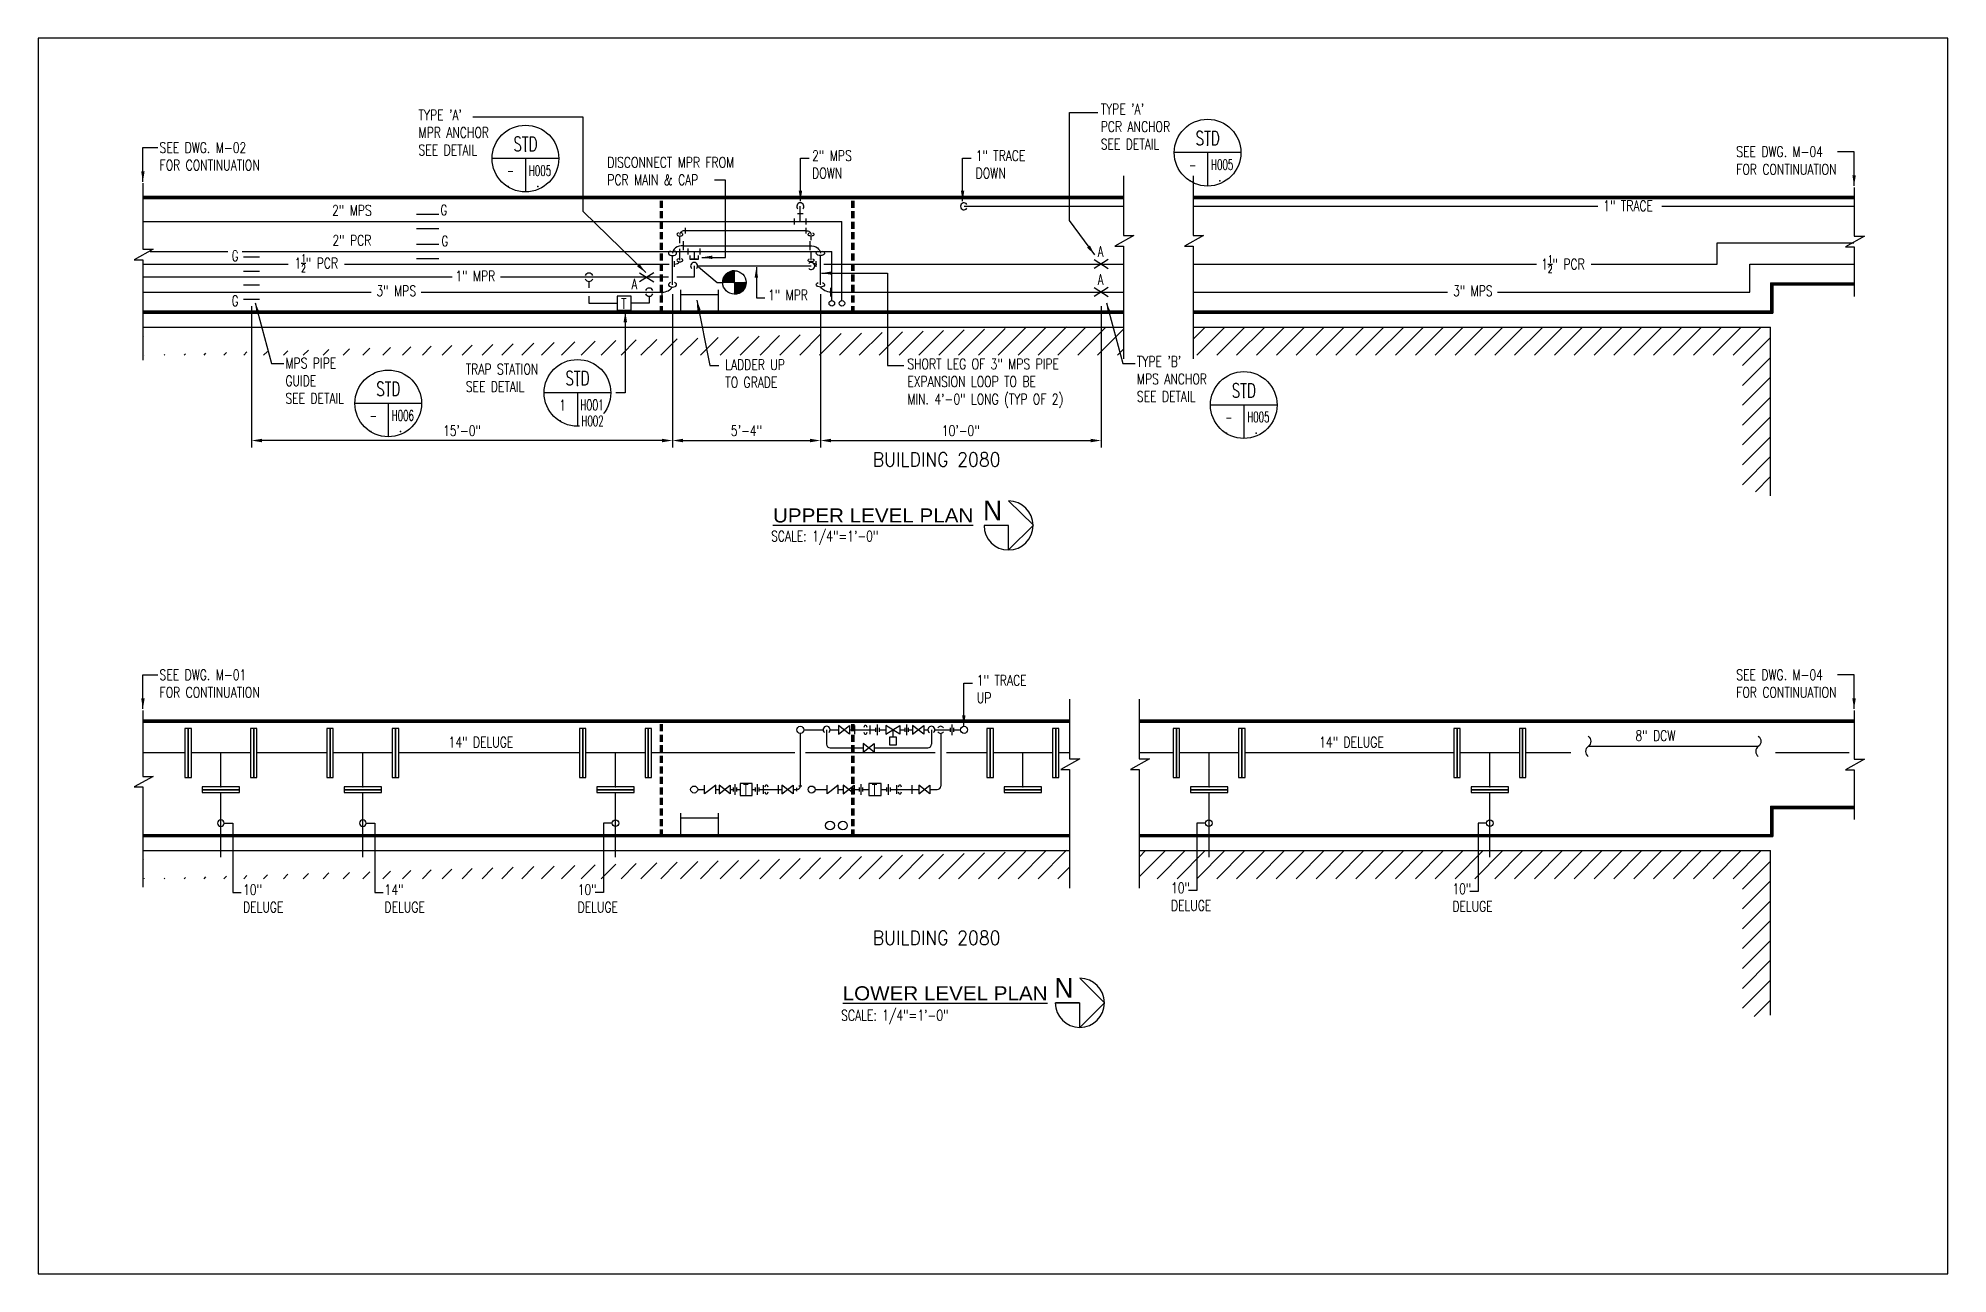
# Model space of a CAD drawing. Header units: inches. Extents: x 414 to 3373, y -413 to 990.
# Drawn here: x 1661 to 2477, y -413 to 115 of the extents above; entities that cross this region are included whole.
import ezdxf
from ezdxf.enums import TextEntityAlignment as Align

# ---------------------------------------------------------------- set-up
doc = ezdxf.new("R2010")
doc.units = ezdxf.units.IN
doc.header["$LTSCALE"] = 48
doc.header["$MEASUREMENT"] = 0
doc.linetypes.add('HIDDEN4', pattern=[0.09375, 0.0625, -0.03125])
doc.layers.get('Defpoints').update_dxf_attribs({"color": 251})
for name, color, linetype in [('EXST-BLDG', 253, 'Continuous'), ('EXST-PIPE', 253, 'Continuous'), ('EXST-TEXT', 253, 'Continuous'), ('EXST-UTLD', 251, 'Continuous'), ('EXST-VALV', 253, 'Continuous'), ('MU-CONTINUATION NOTE', 51, 'Continuous'), ('MU-DEMO-TRGT', 31, 'Continuous'), ('MU-HPR-PIPE', 231, 'Continuous'), ('MU-HPR-TEXT', 221, 'Continuous'), ('MU-LDER', 254, 'Continuous'), ('MU-NEW-TEXT', 151, 'Continuous'), ('MU-PCR-PIPE', 120, 'Continuous'), ('MU-PCR-TEXT', 141, 'Continuous'), ('MU-PCR-VALV', 131, 'Continuous'), ('MU-STEM-PIPE', 230, 'Continuous'), ('MU-STEM-TEXT', 241, 'Continuous'), ('MU-STEM-VALV', 231, 'Continuous'), ('MU-TEXT-LDER', 254, 'Continuous'), ('TITLES', 111, 'Continuous')]:
    doc.layers.add(name, color=color, linetype=linetype)
doc.styles.add('AU145S00', font='19', dxfattribs={"height": 12})
doc.styles.add('ROMAND', font='romand.shx', dxfattribs={"width": 0.9})
doc.styles.add('RomanS', font='romans.shx', dxfattribs={"width": 0.75})
doc.dimstyles.get("Standard").update_dxf_attribs({"dimtxt": 0.09375, "dimasz": 0.09375, "dimexe": 0.0625, "dimexo": 0.0625, "dimgap": 0.03125, "dimtad": 1, "dimdec": 8, "dimzin": 0, "dimdsep": 46, "dimlunit": 4, "dimtxsty": 'RomanS', "dimcen": 0.09, "dimclrd": 254, "dimclre": 254, "dimclrt": 256, "dimadec": 0, "dimazin": 0, "dimtfac": 1, "dimtdec": 8, "dimtofl": 0, "dimtmove": 0, "dimatfit": 3, "dimfxl": 1, "dimtolj": 1, "dimtzin": 0, "dimlwd": -1, "dimlwe": -1, "dimarcsym": 0})

msp = doc.modelspace()

# ---------------------------------------------------------------- texts
at = {"layer": 'EXST-PIPE', "style": 'RomanS', "width": 0.75}
for p in [(1962.03187371, -208.06341498), (2017.07131952, -208.06341498)]:
    msp.add_text('T', height=4.5, dxfattribs=at).set_placement(p)
at = {"layer": 'EXST-TEXT', "color": 251, "style": 'ROMAND', "width": 0.9}
for p in [(2017.45440516, -67.69459337), (2017.45440516, -272.08223323)]:
    msp.add_text('BUILDING 2080', height=6, dxfattribs=at).set_placement(p)
at = {"layer": 'EXST-TEXT', "char_height": 4.5, "width": 36.3733839417, "style": 'RomanS'}
for s, insert, attachment_point in [('2" MPS\\PDOWN', (1991.58838668, 67.37533121), 1), ('1" TRACE\\PDOWN', (2061.44220434, 67.37533121), 1), ('2" MPS', (1794.90789042, 44.01061835), 2), ('2" PCR', (1794.90789042, 31.15936307), 2), ('1" MPR', (1972.73400998, 7.81491089), 1), ('LADDER UP\\PTO GRADE', (1954.45607545, -21.96656361), 1), ('1" TRACE\\PUP', (2061.96100502, -156.83939012), 1), ('14" DELUGE', (1850.04146726, -183.26581221), 2), ('14" DELUGE', (2222.03816029, -183.26581221), 2), ('8" DCW', (2351.94176616, -180.45929192), 2), ('10"\\PDELUGE', (1748.41552283, -246.27710003), 1), ('14"\\PDELUGE', (1808.86722827, -246.27710003), 1), ('10"\\PDELUGE', (1891.37157783, -246.27710003), 1), ('10"\\PDELUGE', (2144.90656185, -245.54812641), 1), ('10"\\PDELUGE', (2265.14706989, -245.90538539), 1)]:
    msp.add_mtext(s, dxfattribs=dict(at, insert=insert, attachment_point=attachment_point))
at = {"layer": 'EXST-VALV', "style": 'RomanS', "width": 0.7}
for p in [(1832.77214472, 39.6381682), (1833.21175549, 26.41905692)]:
    msp.add_text('G', height=4.5, dxfattribs=at).set_placement(p)
at = {"layer": 'MU-CONTINUATION NOTE', "char_height": 4.5, "width": 50.9998361121, "attachment_point": 1, "style": 'RomanS'}
for s, insert in [('SEE DWG. M-02 FOR CONTINUATION', (1712.7306796, 70.80818478)), ('SEE DWG. M-04 FOR CONTINUATION', (2386.47378669, 69.04846798)), ('SEE DWG. M-01 FOR CONTINUATION', (1712.7306796, -154.46339894)), ('SEE DWG. M-04 FOR CONTINUATION', (2386.47378669, -154.46339894))]:
    msp.add_mtext(s, dxfattribs=dict(at, insert=insert))
at = {"layer": 'MU-NEW-TEXT', "style": 'RomanS', "width": 0.7}
for p in [(2113.63288131, 21.92699527), (1914.4046913, 7.9948195), (2113.63288131, 9.92699527)]:
    msp.add_text('A', height=4.5, dxfattribs=at).set_placement(p)
at = {"layer": 'MU-NEW-TEXT', "char_height": 4.5, "attachment_point": 1, "style": 'RomanS'}
for s, insert, width in [("TYPE 'A'\\PMPR ANCHOR\\PSEE DETAIL", (1823.38599516, 84.7557285), 44.4454918), ("TYPE 'A'\\PPCR ANCHOR\\PSEE DETAIL", (2114.88863741, 87.27200495), 44.4454918), ('MPS PIPE\\PGUIDE\\PSEE DETAIL', (1766.50307724, -21.33004202), 44.4454918), ('TRAP STATION \\PSEE DETAIL', (1843.5841225, -23.85246974), 44.4454918), ('SHORT LEG OF 3" MPS PIPE\\PEXPANSION LOOP TO BE\\PMIN. 4\'-0" LONG (TYP OF 2)', (2032.24587089, -21.67886477), 103.940557739), ("TYPE 'B'\\PMPS ANCHOR\\PSEE DETAIL", (2130.3450081, -20.56121864), 44.4454918)]:
    msp.add_mtext(s, dxfattribs=dict(at, insert=insert, width=width))
at = {"layer": 'MU-STEM-TEXT', "style": 'RomanS', "width": 0.7}
msp.add_text('G', height=4.5, dxfattribs=at).set_placement((1743.56939698, 0.84580296))
at = {"layer": 'MU-STEM-TEXT', "insert": (1904.03842068, 64.5099214), "char_height": 4.5, "width": 64.4002476459, "attachment_point": 1, "style": 'RomanS'}
msp.add_mtext('DISCONNECT MPR FROM \\PPCR MAIN & CAP ', dxfattribs=at)
at = {"layer": 'MU-STEM-VALV', "style": 'RomanS', "width": 0.7}
msp.add_text('T', height=4.5, rotation=360, dxfattribs=at).set_placement((1910.02177307, -0.37371298))
at = {"layer": 'TITLES', "style": 'AU145S00'}
for p in [(2064.64833066, -90.69033653), (2095.09650725, -294.6998577)]:
    msp.add_text('N', height=8.4, dxfattribs=at).set_placement(p)
at = {"layer": 'TITLES', "style": 'RomanS', "width": 0.75}
for p in [(1974.03047667, -99.72090933), (2003.98960565, -304.45400825)]:
    msp.add_text('SCALE: 1/4"=1\'-0"', height=4.5, dxfattribs=at).set_placement(p)
at = {"layer": 'TITLES', "char_height": 6, "width": 154.6926337784, "attachment_point": 1, "style": 'RomanS'}
for s, insert in [('{\\fArial|b0|i0|c0|p34;\\W1.05;\\LUPPER LEVEL PLAN}', (1974.85018309, -85.62679492)), ('{\\fArial|b0|i0|c0|p34;\\W1.05;\\LLOWER LEVEL PLAN}', (2004.62798312, -289.81988889))]:
    msp.add_mtext(s, dxfattribs=dict(at, insert=insert))

# ---------------------------------------------------------------- blocks, each defined once
blk = doc.blocks.new('14blndflg')
blk.add_lwpolyline([(1.375, 10.5), (0, 10.5), (0, -10.5), (1.375, -10.5)], close=True)
at = {"color": 252}
for p in [(0, 0), (1.375, 0)]:
    blk.add_point(p, dxfattribs=at)
blk = doc.blocks.new('10blndflg')
blk.add_lwpolyline([(0, -8), (1.1875, -8), (1.1875, 8), (0, 8)], close=True)
at = {"color": 252}
blk.add_point((0, 0), dxfattribs=at)
blk = doc.blocks.new('TARGET')
at = {"color": 0}
for p, q in [((-5, 0.22), (-0.22, 5)), ((-4.86, 0), (-5, 0.14)), ((-4.51, 0), (-4.98, 0.47)), ((-4.96, 0.6), (-0.6, 4.96)), ((-4.15, 0), (-4.94, 0.79)), ((-4.89, 1.03), (-1.03, 4.89)), ((-3.8, 0), (-4.88, 1.08)), ((-4.86, 0), (0, 4.86)), ((-3.45, 0), (-4.81, 1.36)), ((-4.77, 1.5), (-1.5, 4.77)), ((-3.09, 0), (-4.73, 1.63)), ((-2.74, 0), (-4.63, 1.89)), ((-4.55, 2.08), (-2.08, 4.55)), ((-2.38, 0), (-4.52, 2.14)), ((-4.5, 0), (0, 4.5)), ((-2.03, 0), (-4.4, 2.37)), ((-1.68, 0), (-4.27, 2.6)), ((-4.15, 0), (0, 4.15)), ((-1.32, 0), (-4.14, 2.81)), ((-4.06, 2.92), (-2.92, 4.06)), ((-0.97, 0), (-3.99, 3.02)), ((-0.62, 0), (-3.83, 3.21)), ((-3.8, 0), (0, 3.8)), ((-0.26, 0), (-3.66, 3.4)), ((0, 0.09), (-3.49, 3.58)), ((-3.44, 0), (0, 3.44)), ((0, 0.44), (-3.31, 3.75)), ((0, 0.8), (-3.11, 3.91)), ((-3.09, 0), (0, 3.09)), ((0, 1.15), (-2.91, 4.06)), ((-2.74, 0), (0, 2.74)), ((0, 1.5), (-2.7, 4.21)), ((0, 1.86), (-2.48, 4.34)), ((-2.38, 0), (0, 2.38)), ((0, 2.21), (-2.25, 4.46)), ((-2.03, 0), (0, 2.03)), ((0, 2.57), (-2.01, 4.58)), ((0, 2.92), (-1.76, 4.68)), ((-1.68, 0), (0, 1.68)), ((0, 3.27), (-1.5, 4.77)), ((-1.32, 0), (0, 1.32)), ((0, 3.63), (-1.22, 4.85)), ((-0.97, 0), (0, 0.97)), ((0, 3.98), (-0.93, 4.91)), ((0, 4.33), (-0.63, 4.96)), ((-0.62, 0), (0, 0.62)), ((0, 4.69), (-0.3, 4.99)), ((-0.26, 0), (0, 0.26)), ((0, -4.69), (4.69, 0)), ((0, -4.33), (4.33, 0)), ((0, -3.98), (3.98, 0)), ((0, -3.63), (3.63, 0)), ((0, -3.27), (3.27, 0)), ((0, -2.92), (2.92, 0)), ((0, -2.57), (2.57, 0)), ((0, -2.21), (2.21, 0)), ((0, -1.86), (1.86, 0)), ((0, -1.51), (1.51, 0)), ((0, -1.15), (1.15, 0)), ((0, -0.8), (0.8, 0)), ((0, -0.44), (0.44, 0)), ((0, -0.09), (0.09, 0)), ((3.58, -3.49), (0.09, 0)), ((3.75, -3.31), (0.44, 0)), ((3.91, -3.11), (0.8, 0)), ((4.06, -2.91), (1.15, 0)), ((4.21, -2.7), (1.5, 0)), ((4.34, -2.48), (1.86, 0)), ((4.46, -2.25), (2.21, 0)), ((4.58, -2.01), (2.57, 0)), ((4.68, -1.76), (2.92, 0)), ((4.77, -1.5), (3.27, 0)), ((4.85, -1.22), (3.63, 0)), ((4.91, -0.93), (3.98, 0)), ((4.96, -0.63), (4.33, 0)), ((4.99, -0.3), (4.69, 0)), ((3.4, -3.66), (0, -0.26)), ((3.21, -3.83), (0, -0.62)), ((3.02, -3.99), (0, -0.97)), ((2.81, -4.14), (0, -1.32)), ((2.6, -4.27), (0, -1.68)), ((2.37, -4.4), (0, -2.03)), ((2.14, -4.52), (0, -2.38)), ((1.89, -4.63), (0, -2.74)), ((1.63, -4.73), (0, -3.09)), ((1.36, -4.81), (0, -3.45)), ((1.08, -4.88), (0, -3.8)), ((0.79, -4.94), (0, -4.15)), ((0.47, -4.98), (0, -4.51)), ((0.14, -5), (0, -4.86)), ((0.04, -5), (5, -0.04)), ((0.41, -4.98), (4.98, -0.41)), ((0.82, -4.93), (4.93, -0.82)), ((1.26, -4.84), (4.84, -1.26)), ((1.78, -4.67), (4.67, -1.78)), ((2.45, -4.36), (4.36, -2.45))]:
    blk.add_line(p, q, dxfattribs=at)
for q in [(-5, 0), (0, 5), (0, -5), (5, 0)]:
    blk.add_line((0, 0), q)
blk.add_circle((0, 0), 5)
for start, end in [(90, 180), (270, 0)]:
    blk.add_arc((0, 0), 5, start, end)
blk = doc.blocks.new('DTLBUBB')
at = {"linetype": 'Continuous'}
for p, q in [((0.297, 0), (-0.297, 0)), ((0, 0), (0, -0.297))]:
    blk.add_line(p, q, dxfattribs=at)
blk.add_circle((0, 0), 0.297, dxfattribs=at)
at = {"color": 250}
for p in [(0, 0.067), (-0.154, -0.25), (0.11, -0.25)]:
    blk.add_point(p, dxfattribs=at)
at = {"style": 'RomanS'}
for tag, height, width, p in [('DTL#', 0.125, 0.7, (0, 0.067)), ('WHERE_CUT', 0.0938, 0.6, (-0.103, -0.169)), ('WHERE_DRAWN', 0.0938, 0.6, (0.117, -0.169))]:
    blk.add_attdef(tag, text='', height=height, dxfattribs=dict(at, width=width)).set_placement(p, align=Align.CENTER)
blk = doc.blocks.new('*D38')
at = {"layer": 'Defpoints', "color": 0}
for p in [(1931.93, 8.96), (1995.12, 8.96), (1995.12, -56.61)]:
    blk.add_point(p, dxfattribs=at)
at = {"layer": 'MU-LDER', "color": 254}
for p, q in [((1931.93, 5.96), (1931.93, -59.61)), ((1995.12, 5.96), (1995.12, -59.61)), ((1936.43, -56.61), (1990.62, -56.61))]:
    blk.add_line(p, q, dxfattribs=at)
for points in [[(1936.43, -55.86), (1936.43, -57.36), (1931.93, -56.61)], [(1990.62, -55.86), (1990.62, -57.36), (1995.12, -56.61)]]:
    blk.add_solid(points, dxfattribs=at)
at = {"layer": 'MU-LDER', "color": 151, "insert": (1963.52, -52.43), "char_height": 4.5, "attachment_point": 5, "style": 'RomanS'}
blk.add_mtext('\\A1;5\'-4"', dxfattribs=at)
blk = doc.blocks.new('*D39')
at = {"layer": 'Defpoints', "color": 0}
for p in [(1751.99, 3.8), (1751.99, -56.61), (1931.93, -56.61)]:
    blk.add_point(p, dxfattribs=at)
at = {"layer": 'MU-LDER', "color": 254}
for p, q in [((1751.99, 0.8), (1751.99, -59.61)), ((1927.43, -56.61), (1756.49, -56.61))]:
    blk.add_line(p, q, dxfattribs=at)
for points in [[(1756.49, -55.86), (1756.49, -57.36), (1751.99, -56.61)], [(1927.43, -55.86), (1927.43, -57.36), (1931.93, -56.61)]]:
    blk.add_solid(points, dxfattribs=at)
at = {"layer": 'MU-LDER', "color": 151, "insert": (1841.96, -52.43), "char_height": 4.5, "attachment_point": 5, "style": 'RomanS'}
blk.add_mtext('\\A1;15\'-0"', dxfattribs=at)
blk = doc.blocks.new('*D41')
at = {"layer": 'Defpoints', "color": 0}
for p in [(2115.08, 3.8), (1995.12, -56.61), (2115.08, -56.61)]:
    blk.add_point(p, dxfattribs=at)
at = {"layer": 'MU-LDER', "color": 254}
for p, q in [((2115.08, 0.8), (2115.08, -59.61)), ((1999.62, -56.61), (2110.58, -56.61))]:
    blk.add_line(p, q, dxfattribs=at)
for points in [[(1999.62, -55.86), (1999.62, -57.36), (1995.12, -56.61)], [(2110.58, -55.86), (2110.58, -57.36), (2115.08, -56.61)]]:
    blk.add_solid(points, dxfattribs=at)
at = {"layer": 'MU-LDER', "color": 151, "insert": (2055.1, -52.43), "char_height": 4.5, "attachment_point": 5, "style": 'RomanS'}
blk.add_mtext('\\A1;10\'-0"', dxfattribs=at)

# ---------------------------------------------------------------- dimensions: what is measured, and where the dimension line sits
at = {"layer": 'MU-LDER'}
for base, p1, p2, text, picture, middle in [((1995.11543818, -56.60964712), (1931.92548637, 8.96250008), (1995.11543818, 8.96250008), '5\'-4"', '*D38', (1963.52046227, -52.43107569)), ((2115.08185234, -56.60964712), (1995.11543818, -56.60964712), (2115.08185234, 3.80421102), '10\'-0"', '*D41', (2055.09864526, -52.43107569))]:
    dim = msp.add_linear_dim(base=base, p1=p1, p2=p2, text=text, dimstyle='Standard', override={"dimscale": 48, "dimclrt": 151}, dxfattribs=at)
    dim.commit()
    dim.dimension.update_dxf_attribs({"geometry": picture, "text_midpoint": middle})

# ---------------------------------------------------------------- hatches: boundary and pattern name
at = {"layer": 'EXST-TEXT'}
h = msp.add_hatch(dxfattribs=at)
h.set_pattern_fill('ANSI31', color=256, scale=48, style=0)
h.set_pattern_definition([(45, (0, -453.613), (-4.24264, 4.24264), [])])
edge = h.paths.add_edge_path()
edge.add_line((2101.5080857, -7.94578898), (2101.5080857, -20.13328898))
edge.add_line((1705.93472702, -20.13328898), (2101.5080857, -20.13328898))
edge.add_line((1705.93472702, -8.13328898), (2101.5080857, -8.13328898))
edge.add_line((1705.93694925, -8.13328898), (1705.93694925, -20.13328898))
h.paths.add_polyline_path([(2154.40653986, -8.13328898), (2154.40653986, -20.13328898), (2389.12927976, -20.13328898), (2389.12927976, -78.47926697), (2401.12927976, -78.47926697), (2401.12927976, -8.13328898)])
h = msp.add_hatch(dxfattribs=at)
h.set_pattern_fill('ANSI31', color=256, scale=48, style=0)
h.set_pattern_definition([(45, (3.869, 0), (-4.24264, 4.24264), [])])
h.paths.add_polyline_path([(2124.63164517, -8.13328898), (2101.60172547, -8.13328898), (2101.60172547, -20.11909357), (2124.63164517, -20.11909357)])
h = msp.add_hatch(dxfattribs=at)
h.set_pattern_fill('ANSI31', color=256, scale=48, style=0)
h.set_pattern_definition([(45, (0, -677.323), (-4.24264, 4.24264), [])])
edge = h.paths.add_edge_path()
edge.add_line((2101.5080857, -231.65610212), (2101.5080857, -243.84360212))
edge.add_line((1705.93472702, -243.84360212), (2101.5080857, -243.84360212))
edge.add_line((1705.93472702, -231.84360212), (2101.5080857, -231.84360212))
edge.add_line((1705.93694925, -231.84360212), (1705.93694925, -243.84360212))
h.paths.add_polyline_path([(2389.12927976, -302.72473433), (2401.12927976, -302.72473433), (2401.12927976, -231.84360212), (2131.28298039, -231.84360212), (2131.28298039, -243.84360212), (2389.12927976, -243.84360212)])

# ---------------------------------------------------------------- linework, layer by layer
at = {"layer": 'Defpoints'}
msp.add_lwpolyline([(1660.86094009, 115.30974917), (1660.86094009, -412.69025083), (2476.86094009, -412.69025083), (2476.86094009, 115.30974917)], close=True, dxfattribs=at)
at = {"layer": 'EXST-BLDG'}
for points in [[(1705.61484501, 53.30344318), (1705.61484501, 25.1556577), (1710.00843429, 25.1556577), (1701.93946742, 20.61441465), (1705.61484501, 20.61441465), (1705.61484501, -22.23891979)], [(2436.82826875, 51.54372638), (2436.82826875, 30.70623033), (2441.22185802, 30.70623033), (2433.15289115, 26.16498728), (2436.82826875, 26.16498728), (2436.82826875, 4.91102748)], [(1705.61484501, -171.96814054), (1705.61484501, -200.11592602), (1710.00843429, -200.11592602), (1701.93946742, -204.65716907), (1705.61484501, -204.65716907), (1705.61484501, -247.51050351)], [(2436.82826875, -171.96814054), (2436.82826875, -192.80563659), (2441.22185802, -192.80563659), (2433.15289115, -197.34687964), (2436.82826875, -197.34687964), (2436.82826875, -218.60083944)]]:
    msp.add_lwpolyline(points, dxfattribs=at)
at = {"layer": 'EXST-PIPE'}
for p, q in [((1986.52366309, 37.01536077), (1986.52366309, 43.46844224)), ((2056.48881517, 43.46844224), (2124.63164517, 43.46844224)), ((2154.40653986, 43.46844224), (2436.64249647, 43.46844224)), ((1705.93694925, 37.01536077), (2004.32073532, 37.01536077)), ((1984.02366309, 35.76536077), (1984.02366309, 38.26536077)), ((1985.27366309, 40.35911077), (1987.77366309, 40.35911077)), ((1989.02366309, 35.76536077), (1989.02366309, 38.26536077)), ((2004.32073532, 3.198165), (2004.32073532, 37.01536077)), ((1938.66378282, 22.91341899), (1938.66378282, 25.41341899)), ((1943.66378282, 22.91341899), (1943.66378282, 25.41341899)), ((1708.75547809, 24.16341899), (1999.98557715, 24.16341899)), ((1942.41378282, 20.81966899), (1939.91378282, 20.81966899)), ((1941.16378282, 24.16341899), (1941.16378282, 20.81966899)), ((1942.66378282, 17.96699279), (1991.21383311, 17.96699279)), ((1999.98557715, 3.198165), (1999.98557715, 24.16341899)), ((2018.83394678, -181.13066035), (2018.83394678, -179.35308146)), ((2019.57768484, -182.46692007), (2019.57768484, -178.01682175)), ((2020.3214229, -181.13066035), (2020.3214229, -179.35308146)), ((2031.31959333, -181.13066035), (2031.31959333, -179.35308146)), ((2032.06333139, -182.46692007), (2032.06333139, -178.01682175)), ((2032.80706945, -181.13066035), (2032.80706945, -179.35308146)), ((2050.65105464, -181.13066035), (2050.65105464, -179.35308146)), ((2051.3947927, -182.46692007), (2051.3947927, -178.01682175)), ((2052.13853076, -181.13066035), (2052.13853076, -179.35308146)), ((1986.52366309, -181.74187091), (1986.52366309, -204.24332036)), ((1988.02366309, -180.24187091), (1996.2654571, -180.24187091)), ((1997.7654571, -180.24187091), (1997.7654571, -186.40293211)), ((1999.2654571, -180.24187091), (2002.77882938, -180.24187091)), ((2007.54144917, -180.24187091), (2018.83394678, -180.24187091)), ((2020.3214229, -180.24187091), (2023.11843741, -180.24187091)), ((2029.07751109, -180.24187091), (2031.31959333, -180.24187091)), ((2032.80706945, -180.24187091), (2034.51507117, -180.24187091)), ((2039.27769096, -180.24187091), (2041.06194243, -180.24187091)), ((2042.56194243, -180.24187091), (2042.56194243, -186.40293211)), ((2044.06194243, -180.24187091), (2050.65105464, -180.24187091)), ((2046.51371727, -181.74187091), (2046.51371727, -204.24332036)), ((2052.13853076, -180.24187091), (2054.98881517, -180.24187091)), ((2395.88950648, -187.29717939), (2323.18642632, -187.29717939)), ((1723.56357311, -190.10369968), (1705.93694925, -190.10369968)), ((1751.56357311, -190.10369968), (1726.31357311, -190.10369968)), ((1738.93857311, -204.66270514), (1738.93857311, -190.10369968)), ((1784.18442111, -190.10369968), (1754.31357311, -190.10369968)), ((1812.18442111, -190.10369968), (1786.93442111, -190.10369968)), ((1799.55942111, -204.66270514), (1799.55942111, -190.10369968)), ((1892.18442111, -190.10369968), (1814.93442111, -190.10369968)), ((1920.18442111, -190.10369968), (1894.93442111, -190.10369968)), ((1907.55942111, -204.66270514), (1907.55942111, -190.10369968)), ((1984.25174031, -190.10369968), (1922.93442111, -190.10369968)), ((2044.07759833, -190.10369968), (1988.79558587, -190.10369968)), ((1999.2654571, -187.90293211), (2013.37109576, -187.90293211)), ((2018.13371556, -187.90293211), (2041.06194243, -187.90293211)), ((2066.27199947, -190.10369968), (2048.94983621, -190.10369968)), ((2094.27199947, -190.10369968), (2069.02199947, -190.10369968)), ((2081.64699947, -204.66270514), (2081.64699947, -190.10369968)), ((2101.5080857, -190.10369968), (2097.02199947, -190.10369968)), ((2145.83301389, -190.10369968), (2131.28298039, -190.10369968)), ((2173.83301389, -190.10369968), (2148.58301389, -190.10369968)), ((2161.20801389, -204.66270514), (2161.20801389, -190.10369968)), ((2265.77491345, -190.10369968), (2176.58301389, -190.10369968)), ((2293.77491345, -190.10369968), (2268.52491345, -190.10369968)), ((2281.14991345, -204.66270514), (2281.14991345, -190.10369968)), ((2315.80814757, -190.10369968), (2296.52491345, -190.10369968)), ((2434.653186, -190.10369968), (2403.26778523, -190.10369968)), ((1958.7195829, -207.96836952), (1958.7195829, -203.5182712)), ((1968.18429712, -207.96836952), (1968.18429712, -203.5182712)), ((2012.56128733, -207.96836952), (2012.56128733, -203.5182712)), ((2024.25037731, -207.96836952), (2024.25037731, -203.5182712)), ((2281.14991345, -204.66270514), (2281.14991345, -201.03770514)), ((1738.93857311, -234.59966653), (1738.93857311, -207.03770514)), ((1799.55942111, -234.59966653), (1799.55942111, -207.03770514)), ((1907.55942111, -234.59966653), (1907.55942111, -207.03770514)), ((1942.66378282, -205.74332036), (1945.6421238, -205.74332036)), ((1950.4047436, -205.74332036), (1951.85605147, -205.74332036)), ((1956.61867127, -205.74332036), (1957.97584484, -205.74332036)), ((1957.97584484, -206.6321098), (1957.97584484, -204.85453091)), ((1959.46332096, -206.6321098), (1959.46332096, -204.85453091)), ((1959.46332096, -205.74332036), (1960.76067206, -205.74332036)), ((1965.9937357, -205.74332036), (1967.44055906, -205.74332036)), ((1967.44055906, -206.6321098), (1967.44055906, -204.85453091)), ((1968.92803518, -206.6321098), (1968.92803518, -204.85453091)), ((1968.92803518, -205.74332036), (1978.67197594, -205.74332036)), ((1983.43459574, -205.74332036), (1985.02366309, -205.74332036)), ((1985.02366309, -206.40082036), (1985.02366309, -205.08582036)), ((1987.18116309, -204.24332036), (1985.86616309, -204.24332036)), ((1992.84086442, -205.74332036), (1998.00090078, -205.74332036)), ((2002.76352058, -205.74332036), (2004.84222854, -205.74332036)), ((2009.60484834, -205.74332036), (2011.81754927, -205.74332036)), ((2011.81754927, -206.6321098), (2011.81754927, -204.85453091)), ((2013.30502539, -206.6321098), (2013.30502539, -204.85453091)), ((2013.30502539, -205.74332036), (2015.80011788, -205.74332036)), ((2021.03318151, -205.74332036), (2023.50663925, -205.74332036)), ((2023.50663925, -206.6321098), (2023.50663925, -204.85453091)), ((2024.99411536, -206.6321098), (2024.99411536, -204.85453091)), ((2024.99411536, -205.74332036), (2037.1335466, -205.74332036)), ((2041.8961664, -205.74332036), (2045.01371727, -205.74332036)), ((2161.20801389, -234.59966653), (2161.20801389, -207.03770514)), ((2281.14991345, -234.59966653), (2281.14991345, -207.03770514))]:
    msp.add_line(p, q, dxfattribs=at)
for points in [[(1832.07815895, 40.01536077), (1822.48247656, 40.01536077)], [(1822.48247656, 34.01536077), (1832.07815895, 34.01536077)], [(1832.07815895, 27.16341899), (1822.48247656, 27.16341899)], [(1822.48247656, 21.16341899), (1832.07815895, 21.16341899)], [(1950.4047436, -207.58121358), (1950.4047436, -203.90542713), (1947.28342136, -206.31446134), (1945.6421238, -207.58121358), (1945.6421238, -203.90542713)], [(2002.76352058, -207.58121358), (2002.76352058, -203.90542713), (1999.64219834, -206.31446134), (1998.00090078, -207.58121358), (1998.00090078, -203.90542713)]]:
    msp.add_lwpolyline(points, dxfattribs=at)
for points in [[(2323.18642632, -182.98467939, -0.5), (2323.18642632, -187.29717939, 0.5), (2323.18642632, -191.60967939)], [(2395.88950648, -182.98467939, -0.5), (2395.88950648, -187.29717939, 0.5), (2395.88950648, -191.60967939)]]:
    msp.add_lwpolyline(points, format="xyb", dxfattribs=at)
for points in [[(1965.9937357, -208.35985218), (1965.9937357, -203.12678854), (1960.76067206, -203.12678854), (1960.76067206, -208.35985218)], [(2021.03318151, -208.35985218), (2021.03318151, -203.12678854), (2015.80011788, -203.12678854), (2015.80011788, -208.35985218)]]:
    msp.add_lwpolyline(points, close=True, dxfattribs=at)
for centre, radius in [((1999.98557715, 2.010665), 1.1875), ((2004.32073532, 2.010665), 1.1875), ((1986.52366309, -180.24187091), 1.5), ((2056.48881517, -180.24187091), 1.5), ((1941.16378282, -205.74332036), 1.5), ((1991.34086442, -205.74332036), 1.5), ((1999.21021429, -221.13890852), 1.875), ((2004.72144213, -221.13890852), 1.875)]:
    msp.add_circle(centre, radius, dxfattribs=at)
for centre, start, end in [((1986.52366309, 43.46844224), 312.4660465025, 227.5339534975), ((2056.48881517, 43.46844224), 33.8855365394, 326.1144634606), ((1991.21383311, 17.96699279), 222.4660465025, 137.5339534975), ((1997.7654571, -180.24187091), 306.307771171, 233.692228829), ((2042.56194243, -180.24187091), 306.307771171, 233.692228829), ((2046.51371727, -180.24187091), 36.307771171, 145.5576300443), ((1999.2654571, -186.40293211), 180, 270), ((2041.06194243, -186.40293211), 270, 0), ((2046.51371727, -180.24187091), 214.4423699557, 323.692228829), ((1985.02366309, -204.24332036), 270, 0), ((2045.01371727, -204.24332036), 270, 0)]:
    msp.add_arc(centre, 1.5, start, end, dxfattribs=at)
for centre, start_param, end_param in [((2014.33347152, -180.24187091), 5.2636742809, 7.3026963334), ((2014.33347152, -180.24187091), 8.4052669345, 10.444288987), ((1972.03448247, -205.74332036), -1.0195110263, 1.0195110263), ((2029.07016907, -205.74332036), -1.0195110263, 1.0195110263), ((1972.03448247, -205.74332036), 2.1220816273, 4.1611036798), ((2029.07016907, -205.74332036), 2.1220816273, 4.1611036798)]:
    msp.add_ellipse(centre, major_axis=(0, 1.90918923), ratio=0.4413621041, start_param=start_param, end_param=end_param, dxfattribs=at)
at = {"layer": 'EXST-TEXT'}
for points in [[(1740.34927311, -220.07492958, 1), (1737.52787311, -220.07492958, 1), (1740.34927311, -220.07492958), (1744.0293614, -220.07492958), (1744.0293614, -249.69465852), (1747.58677443, -249.69465852)], [(1800.97012111, -220.07492958, 1), (1798.14872111, -220.07492958, 1), (1800.97012111, -220.07492958), (1804.6502094, -220.07492958), (1804.6502094, -249.69465852), (1808.20762244, -249.69465852)], [(1906.14872111, -220.07492958, -1), (1908.97012111, -220.07492958, -1), (1906.14872111, -220.07492958), (1902.46863282, -220.07492958), (1902.46863282, -249.69465852), (1898.91121978, -249.69465852)], [(2159.68370513, -220.07492958, -1), (2162.50510513, -220.07492958, -1), (2159.68370513, -220.07492958), (2156.00361683, -220.07492958), (2156.00361683, -248.9656849), (2152.4462038, -248.9656849)], [(2279.79014311, -220.07492958, -1), (2282.61154311, -220.07492958, -1), (2279.79014311, -220.07492958), (2276.11005482, -220.07492958), (2276.11005482, -249.32294388), (2272.55264179, -249.32294388)]]:
    msp.add_lwpolyline(points, format="xyb", dxfattribs=at)
at = {"layer": 'EXST-UTLD'}
for p, q in [((1705.93472702, 47.74171102), (2124.63164517, 47.74171102)), ((1705.93472702, 47.55421102), (2124.63164517, 47.55421102)), ((1705.93472702, 47.36671102), (2124.63164517, 47.36671102)), ((1705.93472702, 47.17921102), (2124.63164517, 47.17921102)), ((1705.93472702, 46.99171102), (2124.63164517, 46.99171102)), ((1705.93472702, 46.80421102), (2124.63164517, 46.80421102)), ((2154.40653986, 47.74171102), (2436.64249647, 47.74171102)), ((2154.40653986, 47.55421102), (2436.64249647, 47.55421102)), ((2154.40653986, 47.36671102), (2436.64249647, 47.36671102)), ((2154.40653986, 47.17921102), (2436.64249647, 47.17921102)), ((2154.40653986, 46.99171102), (2436.64249647, 46.99171102)), ((2154.40653986, 46.80421102), (2436.64249647, 46.80421102)), ((2401.12927976, 10.80421102), (2436.64249647, 10.80421102)), ((2401.12927976, 10.80421102), (2401.12927976, -1.19578898)), ((2401.31677976, 10.61671102), (2436.64249647, 10.61671102)), ((2401.31677976, 10.61671102), (2401.31677976, -1.38328898)), ((2401.50427976, 10.42921102), (2436.64249647, 10.42921102)), ((2401.50427976, 10.42921102), (2401.50427976, -1.57078898)), ((2401.69177976, 10.24171102), (2436.64249647, 10.24171102)), ((2401.69177976, 10.24171102), (2401.69177976, -1.75828898)), ((2401.87927976, 10.05421102), (2436.64249647, 10.05421102)), ((2401.87927976, 10.05421102), (2401.87927976, -1.94578898)), ((2402.06677976, 9.86671102), (2436.64249647, 9.86671102)), ((2402.06677976, 9.86671102), (2402.06677976, -2.13328898)), ((1705.93472702, -1.19578898), (2124.63164517, -1.19578898)), ((1705.93472702, -1.38328898), (2124.63164517, -1.38328898)), ((1705.93472702, -1.57078898), (2124.63164517, -1.57078898)), ((1705.93472702, -1.75828898), (2124.63164517, -1.75828898)), ((1705.93472702, -1.94578898), (2124.63164517, -1.94578898)), ((1705.93472702, -2.13328898), (2124.63164517, -2.13328898)), ((2154.40653986, -1.19578898), (2401.12927976, -1.19578898)), ((2154.40653986, -1.38328898), (2401.31677976, -1.38328898)), ((2154.40653986, -1.57078898), (2401.50427976, -1.57078898)), ((2154.40653986, -1.75828898), (2401.69177976, -1.75828898)), ((2154.40653986, -1.94578898), (2401.87927976, -1.94578898)), ((2154.40653986, -2.13328898), (2402.06677976, -2.13328898)), ((1705.93472702, -175.96860212), (2101.5080857, -175.96860212)), ((1705.93472702, -176.15610212), (2101.5080857, -176.15610212)), ((1705.93472702, -176.34360212), (2101.5080857, -176.34360212)), ((1705.93472702, -176.53110212), (2101.5080857, -176.53110212)), ((1705.93472702, -176.71860212), (2101.5080857, -176.71860212)), ((1705.93472702, -176.90610212), (2101.5080857, -176.90610212)), ((2131.28298039, -175.96860212), (2436.64249647, -175.96860212)), ((2131.28298039, -176.15610212), (2436.64249647, -176.15610212)), ((2131.28298039, -176.34360212), (2436.64249647, -176.34360212)), ((2131.28298039, -176.53110212), (2436.64249647, -176.53110212)), ((2131.28298039, -176.71860212), (2436.64249647, -176.71860212)), ((2131.28298039, -176.90610212), (2436.64249647, -176.90610212)), ((2401.12927976, -212.90610212), (2436.64249647, -212.90610212)), ((2401.12927976, -212.90610212), (2401.12927976, -224.90610212)), ((2401.31677976, -213.09360212), (2436.64249647, -213.09360212)), ((2401.31677976, -213.09360212), (2401.31677976, -225.09360212)), ((2401.50427976, -213.28110212), (2436.64249647, -213.28110212)), ((2401.50427976, -213.28110212), (2401.50427976, -225.28110212)), ((2401.69177976, -213.46860212), (2436.64249647, -213.46860212)), ((2401.69177976, -213.46860212), (2401.69177976, -225.46860212)), ((2401.87927976, -213.65610212), (2436.64249647, -213.65610212)), ((2401.87927976, -213.65610212), (2401.87927976, -225.65610212)), ((2402.06677976, -213.84360212), (2436.64249647, -213.84360212)), ((2402.06677976, -213.84360212), (2402.06677976, -225.84360212)), ((1705.93472702, -224.90610212), (2101.5080857, -224.90610212)), ((1705.93472702, -225.09360212), (2101.5080857, -225.09360212)), ((1705.93472702, -225.28110212), (2101.5080857, -225.28110212)), ((1705.93472702, -225.46860212), (2101.5080857, -225.46860212)), ((1705.93472702, -225.65610212), (2101.5080857, -225.65610212)), ((1705.93472702, -225.84360212), (2101.5080857, -225.84360212)), ((2131.28298039, -224.90610212), (2401.12927976, -224.90610212)), ((2131.28298039, -225.09360212), (2401.31677976, -225.09360212)), ((2131.28298039, -225.28110212), (2401.50427976, -225.28110212)), ((2131.28298039, -225.46860212), (2401.69177976, -225.46860212)), ((2131.28298039, -225.65610212), (2401.87927976, -225.65610212)), ((2131.28298039, -225.84360212), (2402.06677976, -225.84360212))]:
    msp.add_line(p, q, dxfattribs=at)
at = {"layer": 'EXST-UTLD', "linetype": 'HIDDEN4'}
for p, q in [((1926.83705578, -2.13328898), (1926.83705578, 46.80421102)), ((1927.02455578, -2.13328898), (1927.02455578, 46.80421102)), ((1927.21205578, -2.13328898), (1927.21205578, 46.80421102)), ((1927.39955578, -2.13328898), (1927.39955578, 46.80421102)), ((1927.58705578, -2.13328898), (1927.58705578, 46.80421102)), ((2008.58705578, -2.13328898), (2008.58705578, 46.80421102)), ((2008.77455578, -2.13328898), (2008.77455578, 46.80421102)), ((2008.96205578, -2.13328898), (2008.96205578, 46.80421102)), ((2009.14955578, -2.13328898), (2009.14955578, 46.80421102)), ((2009.33705578, -2.13328898), (2009.33705578, 46.80421102)), ((2009.52455578, -2.13328898), (2009.52455578, 46.80421102)), ((1926.83705578, -225.84360212), (1926.83705578, -176.90610212)), ((1927.02455578, -225.84360212), (1927.02455578, -176.90610212)), ((1927.21205578, -225.84360212), (1927.21205578, -176.90610212)), ((1927.39955578, -225.84360212), (1927.39955578, -176.90610212)), ((1927.58705578, -225.84360212), (1927.58705578, -176.90610212)), ((2008.58705578, -225.84360212), (2008.58705578, -176.90610212)), ((2008.77455578, -225.84360212), (2008.77455578, -176.90610212)), ((2008.96205578, -225.84360212), (2008.96205578, -176.90610212)), ((2009.14955578, -225.84360212), (2009.14955578, -176.90610212)), ((2009.33705578, -225.84360212), (2009.33705578, -176.90610212)), ((2009.52455578, -225.84360212), (2009.52455578, -176.90610212))]:
    msp.add_line(p, q, dxfattribs=at)
at = {"layer": 'EXST-UTLD', "color": 253}
for p, q in [((1935.53845422, -1.19578898), (1935.53845422, 7.80421102)), ((1935.53845422, 5.80421102), (1951.53845422, 5.80421102)), ((1951.53845422, -1.19578898), (1951.53845422, 7.80421102)), ((1705.93472702, -8.13328898), (2124.63164517, -8.13328898)), ((2154.40653986, -8.13328898), (2401.12927976, -8.13328898)), ((2401.12927976, -80.241184), (2401.12927976, -8.13328898)), ((1935.53845422, -224.90610212), (1935.53845422, -215.90610212)), ((1935.53845422, -217.90610212), (1951.53845422, -217.90610212)), ((1951.53845422, -224.90610212), (1951.53845422, -215.90610212)), ((1705.93472702, -231.84360212), (2101.5080857, -231.84360212)), ((2131.28298039, -231.84360212), (2401.12927976, -231.84360212)), ((2401.12927976, -302.21839358), (2401.12927976, -231.84360212))]:
    msp.add_line(p, q, dxfattribs=at)
at = {"layer": 'EXST-UTLD'}
for points in [[(2124.63164517, 56.53399316), (2124.63164517, 31.04986856), (2129.02523445, 31.04986856), (2120.95626757, 26.50862551), (2124.63164517, 26.50862551), (2124.63164517, -21.71981043)], [(2154.40653986, 56.53399316), (2154.40653986, 31.04986856), (2158.80012913, 31.04986856), (2150.73116226, 26.50862551), (2154.40653986, 26.50862551), (2154.40653986, -21.71981043)], [(2101.5080857, -167.17631999), (2101.5080857, -192.66044458), (2105.90167497, -192.66044458), (2097.8327081, -197.20168763), (2101.5080857, -197.20168763), (2101.5080857, -247.88282705)], [(2131.28298039, -167.17631999), (2131.28298039, -192.66044458), (2135.67656966, -192.66044458), (2127.60760279, -197.20168763), (2131.28298039, -197.20168763), (2131.28298039, -247.88282705)]]:
    msp.add_lwpolyline(points, dxfattribs=at)
at = {"layer": 'EXST-VALV'}
msp.add_line((2026.09797425, -180.24187091), (2026.09797425, -183.24329419), dxfattribs=at)
for points in [[(2002.77882938, -178.40397768), (2002.77882938, -182.07976413), (2007.54144917, -178.40397768), (2007.54144917, -182.07976413)], [(2023.11843741, -178.40397768), (2023.11843741, -182.07976413), (2029.07751109, -178.40397768), (2029.07751109, -182.07976413)], [(2034.51507117, -178.40397768), (2034.51507117, -182.07976413), (2039.27769096, -178.40397768), (2039.27769096, -182.07976413)], [(2013.37109576, -186.06503889), (2013.37109576, -189.74082534), (2018.13371556, -186.06503889), (2018.13371556, -189.74082534)], [(2024.75601311, -183.24329419), (2027.4399354, -183.24329419), (2027.4399354, -186.8307657), (2024.75601311, -186.8307657)], [(1951.85605147, -203.90542713), (1951.85605147, -207.58121358), (1956.61867127, -203.90542713), (1956.61867127, -207.58121358)], [(1978.67197594, -203.90542713), (1978.67197594, -207.58121358), (1983.43459574, -203.90542713), (1983.43459574, -207.58121358)], [(2004.84222854, -203.90542713), (2004.84222854, -207.58121358), (2009.60484834, -203.90542713), (2009.60484834, -207.58121358)], [(2037.1335466, -203.90542713), (2037.1335466, -207.58121358), (2041.8961664, -203.90542713), (2041.8961664, -207.58121358)]]:
    msp.add_lwpolyline(points, close=True, dxfattribs=at)
for points in [[(2009.66648416, -178.40397768), (2009.66648416, -182.07976413)], [(2016.17526823, -178.40397768), (2016.17526823, -182.07976413)], [(1970.60909181, -203.90542713), (1970.60909181, -207.58121358)], [(1977.11787588, -203.90542713), (1977.11787588, -207.58121358)], [(2027.64477841, -203.90542713), (2027.64477841, -207.58121358)], [(2034.15356247, -203.90542713), (2034.15356247, -207.58121358)]]:
    msp.add_lwpolyline(points, dxfattribs=at)
at = {"layer": 'MU-DEMO-TRGT', "color": 254}
msp.add_lwpolyline([(1942.97924964, 17.64347727), (1951.02397651, 10.93078178), (1953.37787614, 10.93078178)], dxfattribs=at)
at = {"layer": 'MU-HPR-PIPE'}
for p, q in [((1941.16378282, 13.15756383), (1933.70492077, 13.15756383)), ((1921.94271152, 2.09695891), (1914.29084211, 2.09695891)), ((1921.95736758, 5.05423251), (1921.94271152, 2.09695891))]:
    msp.add_line(p, q, dxfattribs=at)
for points in [[(1896.22629201, 11.40756383), (1896.22629201, 8.58951057)], [(1896.22629201, 5.01891148), (1896.22629201, 2.09695891), (1908.20983574, 2.09695891)]]:
    msp.add_lwpolyline(points, dxfattribs=at)
for centre, radius, start, end in [((1941.16378282, 17.96699279), 1.5, 312.4660465025, 227.5339534975), ((1896.22629201, 13.15756383), 1.75, 25.3769335251, 154.6230664749), ((1896.22629201, 13.15756383), 1.75, 205.3769335252, 334.6230664748), ((1921.96604037, 6.80421102), 1.75, 25.3769335252, 154.6230664748), ((1921.96604037, 6.80421102), 1.75, 205.3769335252, 334.6230664748)]:
    msp.add_arc(centre, radius, start, end, dxfattribs=at)
at = {"layer": 'MU-PCR-PIPE'}
for p, q in [((1937.31432003, 33.07123632), (1988.86711585, 33.07123632)), ((1935.06432003, 27.675422), (1935.06432003, 30.74636261)), ((1935.06432003, 20.40421102), (1935.06432003, 25.3043492)), ((1991.11711585, 28.98113047), (1991.11711585, 30.74636261)), ((2378.23493011, 18.80421102), (2378.23493011, 27.80421102)), ((2378.23493011, 27.80421102), (2436.64249647, 27.80421102)), ((1705.93694925, 18.80421102), (1930.44276613, 18.80421102)), ((1932.57992608, 18.80421102), (1932.81432003, 18.80421102)), ((1991.11711585, 20.40421102), (1991.11711585, 24.2569264)), ((1993.36711585, 18.80421102), (1993.60878779, 18.80421102)), ((1996.57422826, 18.80421102), (2124.63164517, 18.80421102)), ((2154.40653986, 18.80421102), (2378.23493011, 18.80421102))]:
    msp.add_line(p, q, dxfattribs=at)
at = {"layer": 'MU-PCR-VALV'}
for p, q in [((1937.31432003, 34.25873632), (1937.31432003, 31.88373632)), ((1988.86711585, 34.25873632), (1988.86711585, 31.88373632)), ((1932.81432003, 17.61671102), (1932.81432003, 19.99171102)), ((1993.36711585, 17.61671102), (1993.36711585, 19.99171102))]:
    msp.add_line(p, q, dxfattribs=at)
for points in [[(1755.3977481, 21.80421102), (1748.57742827, 21.80421102)], [(2118.11114091, 20.73153591), (2112.05256376, 16.87688614)], [(2112.05256376, 20.73153591), (2118.11114091, 16.87688614)], [(1748.57742827, 15.80421102), (1755.3977481, 15.80421102)]]:
    msp.add_lwpolyline(points, dxfattribs=at)
for centre, major_axis, ratio, start_param, end_param in [((1937.31432003, 31.47123632), (-2.25, 0), 0.7111111111, 4.7123889804, 6.2831853072), ((1935.06432003, 31.47123632), (-1.24157327, 0), 0.5838348257, 5.2483982264, 10.4595650415), ((1932.81432003, 20.40421102), (2.25, 0), 0.7111111111, 4.7123889804, 5.8221634093), ((1935.06432003, 20.40421102), (-1.24157327, 0), 0.5838348257, 5.2483982264, 10.4595650415)]:
    msp.add_ellipse(centre, major_axis=major_axis, ratio=ratio, start_param=start_param, end_param=end_param, dxfattribs=at)
at = {"layer": 'MU-PCR-VALV', "extrusion": (0, 0, -1)}
for centre, major_axis, ratio, start_param, end_param in [((1988.86711585, 31.47123632), (2.25, 0), 0.7111111111, 4.7123889804, 6.2831853072), ((1991.11711585, 31.47123632), (1.24157327, 0), 0.5838348257, 5.2483982264, 10.4595650415), ((1991.11711585, 20.40421102), (1.24157327, 0), 0.5838348257, 5.2483982264, 10.4595650415), ((1993.36711585, 20.40421102), (-2.25, 0), 0.7111111111, 4.7123889804, 5.8221634093)]:
    msp.add_ellipse(centre, major_axis=major_axis, ratio=ratio, start_param=start_param, end_param=end_param, dxfattribs=at)
at = {"layer": 'MU-STEM-PIPE'}
for p, q in [((1936.42548637, 26.6388518), (1990.61543818, 26.6388518)), ((1931.92548637, 9.98421102), (1931.92548637, 22.43714085)), ((1995.11543818, 9.98421102), (1995.11543818, 22.43714085)), ((2392.23836681, 18.80421102), (2436.64249647, 18.80421102)), ((2392.23836681, 6.80421102), (2392.23836681, 18.80421102)), ((1705.93694925, 6.80421102), (1927.42548637, 6.80421102)), ((1999.61543818, 6.80421102), (2124.63164517, 6.80421102)), ((2154.40653986, 6.80421102), (2392.23836681, 6.80421102))]:
    msp.add_line(p, q, dxfattribs=at)
at = {"layer": 'MU-STEM-VALV'}
for p, q in [((1936.42548637, 28.5138518), (1936.42548637, 24.7638518)), ((1990.61543818, 28.5138518), (1990.61543818, 24.7638518)), ((1941.16378282, 17.96699279), (1941.16378282, 13.15756383)), ((1927.42548637, 4.92921102), (1927.42548637, 8.67921102)), ((1999.61543818, 4.92921102), (1999.61543818, 8.67921102))]:
    msp.add_line(p, q, dxfattribs=at)
for points in [[(1939.36994099, 22.50281102), (1939.36994099, 20.81966899), (1942.95762465, 20.81966899), (1942.95762465, 22.50281102)], [(1755.3977481, 9.80421102), (1748.57742827, 9.80421102)], [(1923.87618662, 15.08488872), (1917.81760947, 11.23023895)], [(1917.81760947, 15.08488872), (1923.87618662, 11.23023895)], [(2118.11114091, 8.73153591), (2112.05256376, 4.87688614)], [(2112.05256376, 8.73153591), (2118.11114091, 4.87688614)], [(1748.57742827, 3.80421102), (1755.3977481, 3.80421102)]]:
    msp.add_lwpolyline(points, dxfattribs=at)
msp.add_lwpolyline([(1908.20983574, 5.1374621), (1908.20983574, -0.94354427), (1914.29084211, -0.94354427), (1914.29084211, 5.1374621)], close=True, dxfattribs=at)
for centre, major_axis, ratio, start_param, end_param in [((1936.42548637, 23.4588518), (-4.5, 0), 0.7066666667, 4.7123889804, 6.2831853072), ((1931.92548637, 23.4588518), (-1.75, 0), 0.5838348257, 5.2483982264, 10.4595650415), ((1927.42548637, 9.98421102), (4.5, 0), 0.7066666667, 4.7123889804, 5.9591414355), ((1931.92548637, 9.98421102), (-1.75, 0), 0.5838348257, 5.2483982264, 10.4595650415)]:
    msp.add_ellipse(centre, major_axis=major_axis, ratio=ratio, start_param=start_param, end_param=end_param, dxfattribs=at)
at = {"layer": 'MU-STEM-VALV', "extrusion": (0, 0, -1)}
for centre, major_axis, ratio, start_param, end_param in [((1990.61543818, 23.4588518), (4.5, 0), 0.7066666667, 4.7123889804, 6.2831853072), ((1995.11543818, 23.4588518), (1.75, 0), 0.5838348257, 5.2483982264, 10.4595650415), ((1995.11543818, 9.98421102), (1.75, 0), 0.5838348257, 5.2483982264, 10.4595650415), ((1999.61543818, 9.98421102), (-4.5, 0), 0.7066666667, 4.7123889804, 5.9591414355)]:
    msp.add_ellipse(centre, major_axis=major_axis, ratio=ratio, start_param=start_param, end_param=end_param, dxfattribs=at)
at = {"layer": 'TITLES'}
for p, q in [((2075.50617375, -82.41009573), (2086.1029332, -92.83986891)), ((2075.50617375, -103.38935144), (2086.1029332, -92.83986891)), ((2075.50617375, -103.38935144), (2075.50617375, -92.89972359)), ((2105.95435033, -286.41961691), (2116.55110978, -296.84939008)), ((2105.95435033, -307.39887262), (2116.55110978, -296.84939008)), ((2105.95435033, -307.39887262), (2105.95435033, -296.90924476))]:
    msp.add_line(p, q, dxfattribs=at)
at = {"layer": 'TITLES', "const_width": 0.6125}
for points in [[(2065.01654589, -92.89972359), (2075.50617375, -92.89972359)], [(2095.46472247, -296.90924476), (2105.95435033, -296.90924476)]]:
    msp.add_lwpolyline(points, dxfattribs=at)
at = {"layer": 'TITLES'}
for centre in [(2075.50617375, -92.89972359), (2105.95435033, -296.90924476)]:
    msp.add_arc(centre, 10.48962785, 180, 90, dxfattribs=at)

# ---------------------------------------------------------------- block references
at = {"layer": 'EXST-PIPE'}
for p in [(1723.56357311, -190.10369968), (1724.93857311, -190.10369968), (1784.18442111, -190.10369968), (1785.55942111, -190.10369968), (1892.18442111, -190.10369968), (1893.55942111, -190.10369968), (2066.27199947, -190.10369968), (2067.64699947, -190.10369968), (2145.83301389, -190.10369968), (2147.20801389, -190.10369968), (2265.77491345, -190.10369968), (2267.14991345, -190.10369968)]:
    msp.add_blockref('14blndflg', p, dxfattribs=at)
for name, p, rotation in [('14blndflg', (1752.93857311, -190.10369968), 180), ('14blndflg', (1754.31357311, -190.10369968), 180), ('14blndflg', (1813.55942111, -190.10369968), 180), ('14blndflg', (1814.93442111, -190.10369968), 180), ('14blndflg', (1921.55942111, -190.10369968), 180), ('14blndflg', (1922.93442111, -190.10369968), 180), ('14blndflg', (2095.64699947, -190.10369968), 180), ('14blndflg', (2097.02199947, -190.10369968), 180), ('14blndflg', (2175.20801389, -190.10369968), 180), ('14blndflg', (2176.58301389, -190.10369968), 180), ('14blndflg', (2295.14991345, -190.10369968), 180), ('14blndflg', (2296.52491345, -190.10369968), 180), ('10blndflg', (1738.93857311, -204.66270514), 270), ('10blndflg', (1738.93857311, -205.85020514), 270), ('10blndflg', (1799.55942111, -204.66270514), 270), ('10blndflg', (1799.55942111, -205.85020514), 270), ('10blndflg', (1907.55942111, -204.66270514), 270), ('10blndflg', (1907.55942111, -205.85020514), 270), ('10blndflg', (2081.64699947, -204.66270514), 270), ('10blndflg', (2081.64699947, -205.85020514), 270), ('10blndflg', (2161.20801389, -204.66270514), 270), ('10blndflg', (2161.20801389, -205.85020514), 270), ('10blndflg', (2281.14991345, -204.66270514), 270), ('10blndflg', (2281.14991345, -205.85020514), 270)]:
    msp.add_blockref(name, p, dxfattribs=dict(at, rotation=rotation))
at = {"layer": 'MU-DEMO-TRGT'}
msp.add_blockref('TARGET', (1958.37787614, 10.93078178), dxfattribs=at)
at = {"layer": 'MU-NEW-TEXT'}
ref = msp.add_blockref('DTLBUBB', (1869.06432798, 63.88073845), dxfattribs=dict(at, xscale=48, yscale=48, zscale=48))
ref.add_attrib('DTL#', 'STD', dxfattribs={"layer": '0', "height": 6, "style": 'RomanS', "width": 0.7}).set_placement((1869.06432798, 67.09725349), align=Align.CENTER)
ref.add_attrib('WHERE_CUT', '-', dxfattribs={"layer": '0', "height": 4.5, "style": 'RomanS', "width": 0.6}).set_placement((1862.66763987, 56.39257928), align=Align.CENTER)
ref.add_attrib('WHERE_DRAWN', 'H005', dxfattribs={"layer": '0', "height": 4.5, "style": 'RomanS', "width": 0.6}).set_placement((1875.2968988, 56.47786637), align=Align.CENTER)
ref = msp.add_blockref('DTLBUBB', (2160.56697023, 66.3970149), dxfattribs=dict(at, xscale=48, yscale=48, zscale=48))
ref.add_attrib('DTL#', 'STD', dxfattribs={"layer": '0', "height": 6, "style": 'RomanS', "width": 0.7}).set_placement((2160.56697023, 69.61352994), align=Align.CENTER)
ref.add_attrib('WHERE_CUT', '-', dxfattribs={"layer": '0', "height": 4.5, "style": 'RomanS', "width": 0.6}).set_placement((2154.17028211, 58.90885573), align=Align.CENTER)
ref.add_attrib('WHERE_DRAWN', 'H005', dxfattribs={"layer": '0', "height": 4.5, "style": 'RomanS', "width": 0.6}).set_placement((2166.79954105, 58.99414282), align=Align.CENTER)
ref = msp.add_blockref('DTLBUBB', (1891.28566375, -36.24612672), dxfattribs=dict(at, xscale=48, yscale=48, zscale=48))
ref.add_attrib('DTL#', 'STD', dxfattribs={"layer": '0', "height": 6, "style": 'RomanS', "width": 0.7}).set_placement((1891.28566375, -33.02961167), align=Align.CENTER)
ref.add_attrib('WHERE_CUT', '1', dxfattribs={"layer": '0', "height": 4.5, "style": 'RomanS', "width": 0.6}).set_placement((1884.88897564, -43.73428589), align=Align.CENTER)
ref.add_attrib('WHERE_DRAWN', 'HOO1', dxfattribs={"layer": '0', "height": 4.5, "style": 'RomanS', "width": 0.6}).set_placement((1897.51823457, -43.64899879), align=Align.CENTER)
ref = msp.add_blockref('DTLBUBB', (1810.44361193, -40.74089426), dxfattribs=dict(at, xscale=48, yscale=48, zscale=48))
ref.add_attrib('DTL#', 'STD', dxfattribs={"layer": '0', "height": 6, "style": 'RomanS', "width": 0.7}).set_placement((1810.44361193, -37.52437922), align=Align.CENTER)
ref.add_attrib('WHERE_CUT', '-', dxfattribs={"layer": '0', "height": 4.5, "style": 'RomanS', "width": 0.6}).set_placement((1804.04692382, -48.22905344), align=Align.CENTER)
ref.add_attrib('WHERE_DRAWN', 'H006', dxfattribs={"layer": '0', "height": 4.5, "style": 'RomanS', "width": 0.6}).set_placement((1816.67618275, -48.14376634), align=Align.CENTER)
ref = msp.add_blockref('DTLBUBB', (2176.02334091, -41.43620869), dxfattribs=dict(at, xscale=48, yscale=48, zscale=48))
ref.add_attrib('DTL#', 'STD', dxfattribs={"layer": '0', "height": 6, "style": 'RomanS', "width": 0.7}).set_placement((2176.02334091, -38.21969365), align=Align.CENTER)
ref.add_attrib('WHERE_CUT', '-', dxfattribs={"layer": '0', "height": 4.5, "style": 'RomanS', "width": 0.6}).set_placement((2169.6266528, -48.92436786), align=Align.CENTER)
ref.add_attrib('WHERE_DRAWN', 'H005', dxfattribs={"layer": '0', "height": 4.5, "style": 'RomanS', "width": 0.6}).set_placement((2182.25591173, -48.83908077), align=Align.CENTER)

msp.set_redraw_order([(e.dxf.handle, doc.entitydb.next_handle()) for e in msp.query("TEXT MTEXT ATTDEF DIMENSION ARC_DIMENSION")])  # texts and dimensions are drawn at this point

# ---------------------------------------------------------------- leaders
at = {"layer": 'EXST-TEXT'}
for points in [[(1986.58658119, 45.71144769), (1986.58658119, 63.97396947), (1990.24098879, 63.97396947)], [(2055.86782176, 45.71144769), (2055.86782176, 63.97396947), (2059.52222936, 63.97396947)], [(1967.73220449, 17.44548425), (1967.73220449, 4.41354914), (1971.38661208, 4.41354914)], [(1942.34493313, 3.42566568), (1947.85876682, -24.49129755), (1951.64952652, -24.49129755)], [(2056.38662244, -178.50327365), (2056.38662244, -160.24075187), (2060.04103004, -160.24075187)]]:
    msp.add_leader(points, dimstyle='Standard', override={"dimscale": 48, "dimgap": 0.03125, "dimtad": 0, "dimclrd": 0}, dxfattribs=at)
at = {"layer": 'MU-CONTINUATION NOTE'}
for points in [[(1705.6044145, 53.97584096), (1705.6044145, 68.57279789), (1711.9180466, 68.57279789)], [(2436.81783824, 52.21612416), (2436.81783824, 66.8130811), (2429.72173901, 66.8130811)], [(1705.6044145, -171.29574276), (1705.6044145, -156.69878583), (1711.9180466, -156.69878583)], [(2436.81783824, -171.29574276), (2436.81783824, -156.69878583), (2429.72173901, -156.69878583)]]:
    msp.add_leader(points, dimstyle='Standard', override={"dimscale": 48, "dimgap": 0.03125, "dimtad": 0, "dimclrd": 256}, dxfattribs=at)
at = {"layer": 'MU-TEXT-LDER'}
for points, override in [([(2112.3226565, 22.67003506), (2101.61090309, 37.39040395), (2101.61090309, 83.5588428), (2113.66162827, 83.5588428)], {"dimscale": 48, "dimgap": 0.03125, "dimtad": 0}), ([(1944.47579189, 21.6610044), (1954.58513283, 21.6610044), (1954.58513283, 54.59292195), (1949.90488405, 54.59292195)], {"dimscale": 48, "dimgap": 0.03125, "dimtad": 0, "dimclrd": 0}), ([(1995.61658792, 14.92981582), (2023.81531917, 14.92981582), (2023.81531917, -24.58431441), (2030.79232939, -24.58431441)], {"dimscale": 48, "dimgap": 0.03125, "dimtad": 0}), ([(1753.64271799, 2.18088137), (1760.52933176, -23.66448038), (1765.86996174, -23.66448038)], {"dimscale": 48, "dimgap": 0.03125, "dimtad": 0}), ([(2117.40985462, 2.18088137), (2124.2964684, -23.66448038), (2129.63709837, -23.66448038)], {"dimscale": 48, "dimgap": 0.03125, "dimtad": 0}), ([(1911.74873438, -1.57191602), (1911.74873438, -36.30086008), (1907.74757854, -36.30086008)], {"dimscale": 48, "dimgap": 0.03125, "dimtad": 0, "dimclrd": 0})]:
    msp.add_leader(points, dimstyle='Standard', override=override, dxfattribs=at)

# ---------------------------------------------------------------- next in the draw order: wipeouts: each hides what was drawn before it
for points, layer in [([(2327.45036385, 40.30981394), (2354.52020544, 40.30981394), (2354.52020544, 46.2294568), (2327.45036385, 46.2294568)], 'EXST-PIPE'), ([(1741.9874847, 19.80680239), (1747.93145016, 19.80680239), (1747.93145016, 24.86930239), (1741.9874847, 24.86930239)], 'MU-NEW-TEXT'), ([(1892.16912108, -50.78711696), (1902.85036319, -50.78711696), (1902.85036319, -45.15631263), (1892.16912108, -45.15631263)], 'MU-NEW-TEXT'), ([(1767.76131028, 15.22285127), (1791.66169525, 15.22285127), (1791.66169525, 23.23578558), (1767.76131028, 23.23578558)], 'MU-PCR-TEXT'), ([(2301.21758506, 14.71770409), (2324.35534168, 14.71770409), (2324.35534168, 22.81488966), (2301.21758506, 22.81488966)], 'MU-PCR-TEXT'), ([(1803.25003892, 3.45639619), (1824.41612561, 3.45639619), (1824.41612561, 9.89936191), (1803.25003892, 9.89936191)], 'MU-STEM-TEXT'), ([(2263.13131049, 3.97971905), (2284.43037114, 3.97971905), (2284.43037114, 9.89936191), (2263.13131049, 9.89936191)], 'MU-STEM-TEXT')]:
    msp.add_wipeout(points).dxf.layer = layer

# ---------------------------------------------------------------- next in the draw order: linework, layer by layer
at = {"layer": 'MU-HPR-PIPE'}
msp.add_line((1930.14605197, 13.15756383), (1705.93694925, 13.15756383), dxfattribs=at)

# ---------------------------------------------------------------- next in the draw order: texts
at = {"layer": 'EXST-PIPE', "insert": (2329.62722469, 45.9482068), "char_height": 4.5, "width": 32.5419381815, "attachment_point": 1, "style": 'RomanS'}
msp.add_mtext('1" TRACE', dxfattribs=at)
at = {"layer": 'MU-NEW-TEXT', "style": 'RomanS', "width": 0.7}
msp.add_text('G', height=4.5, dxfattribs=at).set_placement((1743.56939698, 20.08805239))
at = {"layer": 'MU-NEW-TEXT', "insert": (1897.74768462, -46.00586696), "char_height": 4.5, "width": 43.8, "attachment_point": 2, "style": 'RomanS'}
msp.add_mtext('\\A1;{\\W0.6;H002}', dxfattribs=at)
at = {"layer": 'MU-PCR-TEXT', "char_height": 4.5, "width": 36.3733839417, "attachment_point": 2, "style": 'RomanS'}
for insert in [(1779.66682252, 22.95453558), (2312.39002868, 22.53363966)]:
    msp.add_mtext('\\A1;1{\\H0.7x;\\S1/2;}" PCR', dxfattribs=dict(at, insert=insert))
at = {"layer": 'MU-STEM-TEXT', "char_height": 4.5, "width": 36.3733839417, "attachment_point": 2, "style": 'RomanS'}
for insert in [(1813.88544382, 9.61811191), (2273.88644913, 9.61811191)]:
    msp.add_mtext('3" MPS', dxfattribs=dict(at, insert=insert))

# ---------------------------------------------------------------- next in the draw order: dimensions: what is measured, and where the dimension line sits
at = {"layer": 'MU-LDER'}
dim = msp.add_linear_dim(base=(1751.98758818, -56.60964712), p1=(1931.92548637, -56.60964712), p2=(1751.98758818, 3.80421102), text='15\'-0"', dimstyle='Standard', override={"dimscale": 48, "dimclrt": 151}, dxfattribs=at)
dim.commit()
dim.dimension.update_dxf_attribs({"geometry": '*D39', "text_midpoint": (1841.95653728, -52.43107569)})

# ---------------------------------------------------------------- next in the draw order: wipeouts: each hides what was drawn before it
msp.add_wipeout([(1837.76278845, 9.77793182), (1858.36928805, 9.77793182), (1858.36928805, 16.67410931), (1837.76278845, 16.67410931)]).dxf.layer = 'MU-HPR-TEXT'

# ---------------------------------------------------------------- next in the draw order: texts
at = {"layer": 'MU-HPR-TEXT', "insert": (1847.65079623, 15.95341827), "char_height": 4.5, "width": 36.3733839417, "attachment_point": 2, "style": 'RomanS'}
msp.add_mtext('1" MPR', dxfattribs=at)

# ---------------------------------------------------------------- next in the draw order: leaders
at = {"layer": 'MU-TEXT-LDER'}
msp.add_leader([(1920.48205818, 15.17780541), (1893.76690739, 41.3133646), (1893.76690739, 81.51397553), (1846.64018249, 81.51397553)], dimstyle='Standard', override={"dimscale": 48, "dimgap": 0.03125, "dimtad": 0}, dxfattribs=at)

doc.saveas('drawing.dxf')
